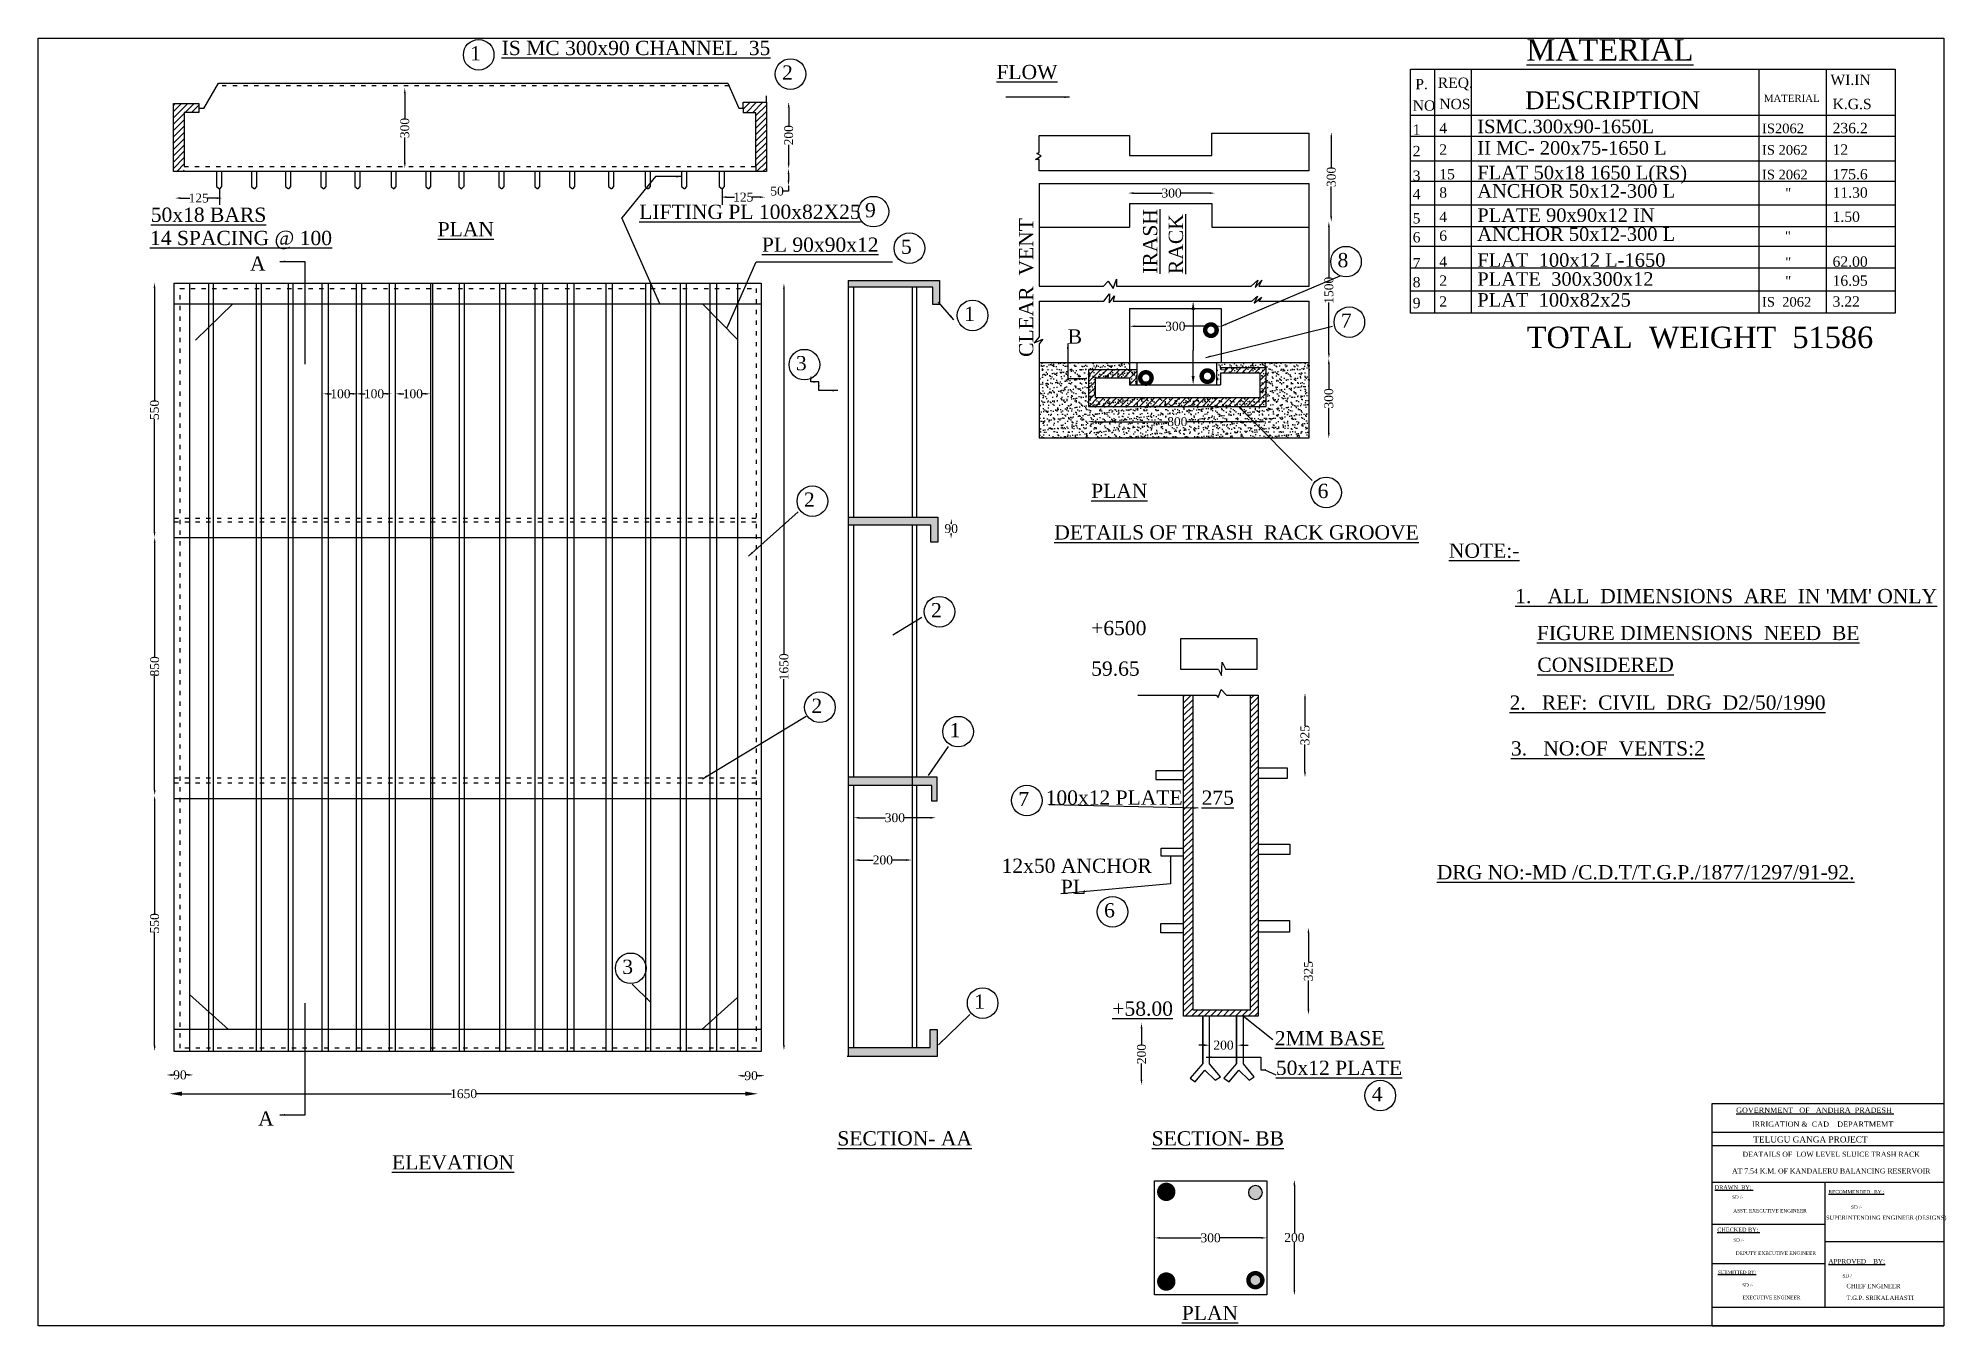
# Model space of a CAD drawing. Header units: millimetres. Extents: x 63 to 5410, y 42 to 3654.
import ezdxf

# ---------------------------------------------------------------- set-up
doc = ezdxf.new("R2010")
doc.units = ezdxf.units.MM
doc.header["$MEASUREMENT"] = 0
doc.header["$PDMODE"] = 66
doc.header["$PDSIZE"] = 170
doc.linetypes.add('ACAD_ISO03W100', pattern=[30, 12, -18])
for name, color, linetype in [('DIM', 5, 'Continuous'), ('DOT LINE', 3, 'ACAD_ISO03W100'), ('DWG. LINE', 1, 'Continuous'), ('HATCH', 2, 'Continuous'), ('RAILING', 4, 'Continuous'), ('TEXT', 7, 'Continuous')]:
    doc.layers.add(name, color=color, linetype=linetype)
doc.layers.add('TITLE', color=7, linetype='Continuous', lineweight=30)
doc.styles.get("Standard").update_dxf_attribs({"font": 'times.ttf', "height": 25})
doc.dimstyles.get("Standard").update_dxf_attribs({"dimtxt": 25, "dimasz": 15, "dimexe": 0.18, "dimexo": 0.0625, "dimgap": 0.09, "dimtad": 0, "dimtih": 1, "dimtoh": 1, "dimdec": 1, "dimzin": 0, "dimdsep": 46, "dimtxsty": 'Standard', "dimcen": 0.09, "dimse1": 1, "dimse2": 1, "dimclrd": 5, "dimclre": 5, "dimclrt": 4, "dimadec": 0, "dimazin": 0, "dimtfac": 1, "dimtdec": 1, "dimtofl": 0, "dimtmove": 0, "dimatfit": 3, "dimfxl": 0, "dimtolj": 1, "dimtzin": 0, "dimarcsym": 0})

msp = doc.modelspace()

# ---------------------------------------------------------------- texts
at = {"layer": 'TEXT'}
for s, height, p in [('%%UMATERIAL', 60, (4236.35, 3590.69)), ('1', 40, (1274.39, 3591.15)), ('2', 40, (2148.92, 3537.18)), ('P.', 29, (3924.57, 3510.36)), ('REQ.', 29, (3987.62, 3514.04)), ('WI.IN', 29, (5088.74, 3522.29)), ('NO', 29, (3917.34, 3450.14)), ('NOS', 29, (3991.83, 3454.44)), ('DESCRIPTION', 50, (4232.4, 3454.44)), ('MATERIAL', 20, (4902.23, 3474.88)), ('K.G.S', 29, (5094.73, 3454.44)), ('ISMC.300x90-1650L', 38, (4098.43, 3387.03)), ('1', 29, (3917.34, 3382.73)), ('4', 29, (3991.83, 3387.03)), ('IS2062', 27, (4896.86, 3387.03)), ('236.2', 29, (5094.73, 3387.03)), ('2', 29, (3917.34, 3322.41)), ('2', 29, (3991.83, 3326.71)), ('II MC- 200x75-1650 L', 38, (4098.43, 3326.71)), ('IS 2062', 27, (4896.86, 3326.71)), ('12', 29, (5094.73, 3326.71)), ('3', 29, (3917.34, 3253.23)), ('15', 29, (3991.83, 3257.53)), ('FLAT 50x18 1650 L(RS)', 38, (4098.43, 3257.53)), ('IS 2062', 27, (4896.86, 3257.53)), ('175.6', 29, (5094.73, 3257.53)), ('4', 29, (3917.34, 3201.78)), ('8', 29, (3991.83, 3206.08)), ('ANCHOR 50x12-300 L', 38, (4098.43, 3206.08)), ('"', 27, (4962.07, 3206.08)), ('11.30', 29, (5094.73, 3206.08)), ('9', 40, (2381.44, 3151.24)), ('5', 29, (3917.34, 3133.94)), ('4', 29, (3991.83, 3138.24)), ('PLATE 90x90x12 IN', 38, (4098.43, 3138.24)), ('1.50', 29, (5094.73, 3138.24)), ('6', 29, (3917.34, 3080.72)), ('6', 29, (3991.83, 3085.03)), ('ANCHOR 50x12-300 L', 38, (4098.43, 3085.03)), ('"', 27, (4961.15, 3085.03)), ('5', 40, (2482.22, 3048.68)), ('8', 40, (3706.6, 3010.99)), ('FLAT  100x12 L-1650', 38, (4098.43, 3012.29)), ('A', 40, (656.82, 3001.67)), ('7', 29, (3917.34, 3007.99)), ('4', 29, (3991.83, 3012.29)), ('PLATE  300x300x12', 38, (4098.43, 2959.08)), ('"', 27, (4962.07, 3012.29)), ('62.00', 29, (5094.73, 3012.29)), ('8', 29, (3917.34, 2954.77)), ('2', 29, (3991.83, 2959.08)), ('"', 27, (4962.07, 2959.08)), ('16.95', 29, (5094.73, 2959.08)), ('1', 40, (2659.52, 2860.35)), ('9', 29, (3917.34, 2896.23)), ('2', 29, (3991.83, 2900.53)), ('PLAT  100x82x25', 38, (4098.43, 2900.53)), ('IS  2062', 27, (4896.86, 2900.53)), ('3.22', 29, (5094.73, 2900.53)), ('B', 40, (2949.87, 2796.86)), ('7', 40, (3715.94, 2841.31)), ('TOTAL  WEIGHT  51586', 60, (4237.2, 2784.47)), ('3', 40, (2187.76, 2722.12)), ('2', 40, (2210.17, 2339.23)), ('6', 40, (3650.78, 2363.7)), ('%%UNOTE:-', 40, (4018.71, 2196.17)), ("%%U1.   ALL  DIMENSIONS  ARE  IN 'MM' ONLY", 40, (4204.78, 2068.85)), ('2', 40, (2566.51, 2029.13)), ('+6500', 40, (3015.74, 1979.12)), ('%%UFIGURE DIMENSIONS  NEED  BE', 40, (4265.68, 1965.19)), ('59.65', 40, (3015.74, 1865.37)), ('%%UCONSIDERED', 40, (4266.8, 1876.18)), ('2', 40, (2231.27, 1761.08)), ('%%U2.   REF:  CIVIL  DRG  D2/50/1990', 40, (4188.99, 1770.02)), ('1', 40, (2618.66, 1692.78)), ('%%U3.   NO:OF  VENTS:2', 40, (4192.81, 1641.58)), ('7', 40, (2811.58, 1499.55)), ('100x12 PLATE', 40, (2887.96, 1503.66)), ('%%U275', 40, (3325.43, 1503.27)), ('12x50 ANCHOR', 40, (2764.44, 1312.34)), ('PL', 40, (2930.58, 1253.2)), ('%%UDRG NO:-MD /C.D.T/T.G.P./1877/1297/91-92.', 40, (3984.94, 1294.26)), ('6', 40, (3051.91, 1187.53)), ('3', 40, (1700.78, 1028.96)), ('1', 40, (2687.66, 931.47)), ('%%U+58.00', 40, (3075.02, 911.67)), ('%%U2MM BASE', 40, (3530.73, 828.49)), ('%%U50x12 PLATE', 40, (3533.65, 745.65)), ('4', 40, (3802.55, 672.05)), ('A', 40, (679.82, 603.6))]:
    msp.add_text(s, height=height, dxfattribs=at).set_placement(p)
msp.add_text('CLEAR  VENT', height=40, rotation=90, dxfattribs=at).set_placement((2853.27, 2759.53))
at = {"layer": 'TITLE'}
for s, p in [('%%UIS MC 300x90 CHANNEL  35', (1362.44, 3606.12)), ('%%UFLOW', (2749.94, 3538.7)), ('%%U50x18 BARS', (378.6, 3138.37)), ('%%ULIFTING PL 100x82X25', (1748.3, 3146.57)), ('%%U14 SPACING @ 100', (376.36, 3073.13)), ('%%UPLAN', (1183.19, 3097.62)), ('%%UPL 90x90x12', (2092.2, 3054.38)), ('%%UPLAN', (3015.74, 2363.65)), ('%%UDETAILS OF TRASH  RACK GROOVE', (2912.22, 2247.41)), ('%%USECTION- AA', (2303.88, 547.74)), ('%%USECTION- BB', (3185.36, 547.74)), ('%%UELEVATION', (1055.01, 480.48)), ('%%UPLAN', (3269.79, 57.93))]:
    msp.add_text(s, height=40, dxfattribs=at).set_placement(p)
for s, p in [('%%UIRASH', (3201.1, 2992.91)), ('%%URACK', (3273.15, 2991.97))]:
    msp.add_text(s, height=40, rotation=90, dxfattribs=at).set_placement(p)
at = {"layer": 'TITLE', "lineweight": 30}
for s, height, p in [('%%UGOVERNMENT   OF   ANDHRA  PRADESH ', 14.9592, (4824.36, 639.32)), ('IRRIGATION &  CAD    DEPARTMEMT ', 14.9592, (4868.51, 600.09)), ('TELUGU GANGA PROJECT', 17.2083, (4872.4, 556.05)), ('AT 7.54 K.M. OF KANDALERU BALANCING RESERVOIR', 14.2026, (4812.87, 469.1)), ('DEATAILS OF  LOW LEVEL SLUICE TRASH RACK', 14.2026, (4842.38, 516.03)), ('%%UDRAWN  BY; ', 11.3629, (4764.23, 424.63)), ('SD /-', 9.519, (4812.82, 398.16)), ('%%URECOMMENDED   BY :', 9.7514, (5083.46, 413.16)), ('SD /- ', 9.519, (5146.74, 370.11)), ('ASST. EXECUTIVE ENGINEER', 9.765, (4816.33, 359.79)), ('SUPERINTENDING ENGINEER (DESIGNS)', 11.6349, (5076.54, 339.37)), ('%%UCHECKED BY: ', 11.3629, (4771.39, 305.91)), ('SD /-', 9.519, (4816.1, 277.96)), ('DEPUTY EXECUTIVE ENGINEER', 9.765, (4823.49, 241.07)), ('%%UAPPROVED    BY;', 13.111, (5082.94, 216.31)), ('%%USUBMITTED BY;', 9.1778, (4773.26, 187.33)), ('SD /-', 9.519, (4841.24, 151.54)), ('SD /', 9.519, (5122.47, 177.32)), ('EXECUTIVE ENGINEER', 9.765, (4842.01, 116.54)), ('T.G.P. SRIKALAHASTI', 12.1737, (5133.72, 114.33)), ('CHIEF ENGINEER', 12.1737, (5133.72, 147.49))]:
    msp.add_text(s, height=height, dxfattribs=at).set_placement(p)

# ---------------------------------------------------------------- blocks, each defined once
blk = doc.blocks.new('*D2')
at = {"layer": 'Defpoints', "color": 0}
for p in [(430.9, 714.7), (2080.9, 714.7), (2080.9, 692.9)]:
    blk.add_point(p, dxfattribs=at)
at = {"layer": 'DIM', "color": 5, "lineweight": -2}
for p, q in [((465.9, 692.9), (1221.8, 692.9)), ((2045.9, 692.9), (1290.1, 692.9))]:
    blk.add_line(p, q, dxfattribs=at)
at = {"layer": 'DIM', "color": 5}
for points in [[(465.9, 698.8), (465.9, 687.1), (430.9, 692.9)], [(2045.9, 698.8), (2045.9, 687.1), (2080.9, 692.9)]]:
    blk.add_solid(points, dxfattribs=at)
at = {"layer": 'DIM', "color": 4, "insert": (1255.9, 692.9), "char_height": 25, "attachment_point": 5}
blk.add_mtext('\\A1;1650', dxfattribs=at)
blk = doc.blocks.new('*D3')
at = {"layer": 'Defpoints', "color": 0}
for p in [(1064.1, 2656), (1162.6, 2656), (1162.6, 2656)]:
    blk.add_point(p, dxfattribs=at)
at = {"layer": 'DIM', "color": 5, "lineweight": -2}
for p, q in [((1079.1, 2656), (1088.4, 2656)), ((1147.6, 2656), (1138.3, 2656))]:
    blk.add_line(p, q, dxfattribs=at)
at = {"layer": 'DIM', "color": 5}
for points in [[(1079.1, 2658.5), (1079.1, 2653.5), (1064.1, 2656)], [(1147.6, 2658.5), (1147.6, 2653.5), (1162.6, 2656)]]:
    blk.add_solid(points, dxfattribs=at)
at = {"layer": 'DIM', "color": 4, "insert": (1113.4, 2656), "char_height": 25, "attachment_point": 5}
blk.add_mtext('\\A1;100', dxfattribs=at)
blk = doc.blocks.new('*D4')
at = {"layer": 'Defpoints', "color": 0}
for p in [(955.4, 2656), (1053.8, 2656), (1053.8, 2656)]:
    blk.add_point(p, dxfattribs=at)
at = {"layer": 'DIM', "color": 5, "lineweight": -2}
for p, q in [((970.4, 2656), (979.6, 2656)), ((1038.8, 2656), (1029.5, 2656))]:
    blk.add_line(p, q, dxfattribs=at)
at = {"layer": 'DIM', "color": 5}
for points in [[(970.4, 2658.5), (970.4, 2653.5), (955.4, 2656)], [(1038.8, 2658.5), (1038.8, 2653.5), (1053.8, 2656)]]:
    blk.add_solid(points, dxfattribs=at)
at = {"layer": 'DIM', "color": 4, "insert": (1004.6, 2656), "char_height": 25, "attachment_point": 5}
blk.add_mtext('\\A1;100', dxfattribs=at)
blk = doc.blocks.new('*D5')
at = {"layer": 'Defpoints', "color": 0}
for p in [(861.3, 2656), (959.8, 2656), (959.8, 2656)]:
    blk.add_point(p, dxfattribs=at)
at = {"layer": 'DIM', "color": 5, "lineweight": -2}
for p, q in [((876.3, 2656), (885.6, 2656)), ((944.8, 2656), (935.5, 2656))]:
    blk.add_line(p, q, dxfattribs=at)
at = {"layer": 'DIM', "color": 5}
for points in [[(876.3, 2658.5), (876.3, 2653.5), (861.3, 2656)], [(944.8, 2658.5), (944.8, 2653.5), (959.8, 2656)]]:
    blk.add_solid(points, dxfattribs=at)
at = {"layer": 'DIM', "color": 4, "insert": (910.5, 2656), "char_height": 25, "attachment_point": 5}
blk.add_mtext('\\A1;100', dxfattribs=at)
blk = doc.blocks.new('*D6')
at = {"layer": 'Defpoints', "color": 0}
for p in [(378, 2967.9), (378, 2253.6), (389, 2253.6)]:
    blk.add_point(p, dxfattribs=at)
at = {"layer": 'DIM', "color": 5, "lineweight": -2}
for p, q in [((389, 2952.9), (389, 2637)), ((389, 2268.6), (389, 2584.5))]:
    blk.add_line(p, q, dxfattribs=at)
at = {"layer": 'DIM', "color": 5}
for points in [[(386.5, 2952.9), (391.5, 2952.9), (389, 2967.9)], [(386.5, 2268.6), (391.5, 2268.6), (389, 2253.6)]]:
    blk.add_solid(points, dxfattribs=at)
at = {"layer": 'DIM', "color": 4, "insert": (389, 2610.8), "char_height": 25, "attachment_point": 5, "rotation": 90}
blk.add_mtext('\\A1;550', dxfattribs=at)
blk = doc.blocks.new('*D7')
at = {"layer": 'Defpoints', "color": 0}
for p in [(389, 2253.6), (389, 1529.5), (389.5, 1529.5)]:
    blk.add_point(p, dxfattribs=at)
at = {"layer": 'DIM', "color": 5, "lineweight": -2}
for p, q in [((389.5, 2238.6), (389.5, 1917.6)), ((389.5, 1544.5), (389.5, 1865.6))]:
    blk.add_line(p, q, dxfattribs=at)
at = {"layer": 'DIM', "color": 5}
for points in [[(387, 2238.6), (392, 2238.6), (389.5, 2253.6)], [(387, 1544.5), (392, 1544.5), (389.5, 1529.5)]]:
    blk.add_solid(points, dxfattribs=at)
at = {"layer": 'DIM', "color": 4, "insert": (389.5, 1891.6), "char_height": 25, "attachment_point": 5, "rotation": 90}
blk.add_mtext('\\A1;850', dxfattribs=at)
blk = doc.blocks.new('*D8')
at = {"layer": 'Defpoints', "color": 0}
for p in [(389, 1529.5), (389, 812.4), (389.4, 812.4)]:
    blk.add_point(p, dxfattribs=at)
at = {"layer": 'DIM', "color": 5, "lineweight": -2}
for p, q in [((389.4, 1514.5), (389.4, 1197.2)), ((389.4, 827.4), (389.4, 1144.7))]:
    blk.add_line(p, q, dxfattribs=at)
at = {"layer": 'DIM', "color": 5}
for points in [[(386.9, 1514.5), (391.9, 1514.5), (389.4, 1529.5)], [(386.9, 827.4), (391.9, 827.4), (389.4, 812.4)]]:
    blk.add_solid(points, dxfattribs=at)
at = {"layer": 'DIM', "color": 4, "insert": (389.4, 1171), "char_height": 25, "attachment_point": 5, "rotation": 90}
blk.add_mtext('\\A1;550', dxfattribs=at)
blk = doc.blocks.new('*D9')
at = {"layer": 'Defpoints', "color": 0}
for p in [(422.7, 746), (498.2, 746), (498.2, 745.6)]:
    blk.add_point(p, dxfattribs=at)
at = {"layer": 'DIM', "color": 5, "lineweight": -2}
for p, q in [((437.7, 745.6), (443.3, 745.6)), ((483.2, 745.6), (477.6, 745.6))]:
    blk.add_line(p, q, dxfattribs=at)
at = {"layer": 'DIM', "color": 5}
for points in [[(437.7, 748.1), (437.7, 743.1), (422.7, 745.6)], [(483.2, 748.1), (483.2, 743.1), (498.2, 745.6)]]:
    blk.add_solid(points, dxfattribs=at)
at = {"layer": 'DIM', "color": 4, "insert": (460.4, 745.6), "char_height": 25, "attachment_point": 5}
blk.add_mtext('\\A1;90', dxfattribs=at)
blk = doc.blocks.new('*D10')
at = {"layer": 'Defpoints', "color": 0}
for p in [(2023.4, 741.6), (2100.5, 743.5), (2100.5, 741.6)]:
    blk.add_point(p, dxfattribs=at)
at = {"layer": 'DIM', "color": 5, "lineweight": -2}
for p, q in [((2038.4, 743.5), (2044.8, 743.5)), ((2085.5, 743.5), (2079.1, 743.5))]:
    blk.add_line(p, q, dxfattribs=at)
at = {"layer": 'DIM', "color": 5}
for points in [[(2038.4, 746), (2038.4, 741), (2023.4, 743.5)], [(2085.5, 746), (2085.5, 741), (2100.5, 743.5)]]:
    blk.add_solid(points, dxfattribs=at)
at = {"layer": 'DIM', "color": 4, "insert": (2062, 743.5), "char_height": 25, "attachment_point": 5}
blk.add_mtext('\\A1;90', dxfattribs=at)
blk = doc.blocks.new('*D11')
at = {"layer": 'Defpoints', "color": 0}
for p in [(2350.2, 1465.1), (2580.1, 1467), (2580.1, 1465.1)]:
    blk.add_point(p, dxfattribs=at)
at = {"layer": 'DIM', "color": 5, "lineweight": -2}
for p, q in [((2365.2, 1467), (2438.8, 1467)), ((2565.1, 1467), (2491.5, 1467))]:
    blk.add_line(p, q, dxfattribs=at)
at = {"layer": 'DIM', "color": 5}
for points in [[(2365.2, 1469.5), (2365.2, 1464.5), (2350.2, 1467)], [(2565.1, 1469.5), (2565.1, 1464.5), (2580.1, 1467)]]:
    blk.add_solid(points, dxfattribs=at)
at = {"layer": 'DIM', "color": 4, "insert": (2465.2, 1467), "char_height": 25, "attachment_point": 5}
blk.add_mtext('\\A1;300', dxfattribs=at)
blk = doc.blocks.new('*D12')
at = {"layer": 'Defpoints', "color": 0}
for p in [(2350.2, 1346.5), (2512.8, 1348.4), (2512.8, 1346.5)]:
    blk.add_point(p, dxfattribs=at)
at = {"layer": 'DIM', "color": 5, "lineweight": -2}
for p, q in [((2365.2, 1348.4), (2404.8, 1348.4)), ((2497.8, 1348.4), (2458.2, 1348.4))]:
    blk.add_line(p, q, dxfattribs=at)
at = {"layer": 'DIM', "color": 5}
for points in [[(2365.2, 1350.9), (2365.2, 1345.9), (2350.2, 1348.4)], [(2497.8, 1350.9), (2497.8, 1345.9), (2512.8, 1348.4)]]:
    blk.add_solid(points, dxfattribs=at)
at = {"layer": 'DIM', "color": 4, "insert": (2431.5, 1348.4), "char_height": 25, "attachment_point": 5}
blk.add_mtext('\\A1;200', dxfattribs=at)
blk = doc.blocks.new('*D13')
at = {"layer": 'Defpoints', "color": 0}
for p in [(2154.2, 2965.8), (2158.5, 2965.8), (2158.5, 814.7)]:
    blk.add_point(p, dxfattribs=at)
at = {"layer": 'DIM', "color": 5, "lineweight": -2}
for p, q in [((2154.2, 2950.8), (2154.2, 1924.4)), ((2154.2, 829.7), (2154.2, 1856.1))]:
    blk.add_line(p, q, dxfattribs=at)
at = {"layer": 'DIM', "color": 5}
for points in [[(2151.7, 2950.8), (2156.7, 2950.8), (2154.2, 2965.8)], [(2151.7, 829.7), (2156.7, 829.7), (2154.2, 814.7)]]:
    blk.add_solid(points, dxfattribs=at)
at = {"layer": 'DIM', "color": 4, "insert": (2154.2, 1890.3), "char_height": 25, "attachment_point": 5, "rotation": 90}
blk.add_mtext('\\A1;1650', dxfattribs=at)
blk = doc.blocks.new('*D14')
at = {"layer": 'Defpoints', "color": 0}
for p in [(447.1, 3209.4), (578.6, 3209.4), (578.6, 3205)]:
    blk.add_point(p, dxfattribs=at)
at = {"layer": 'DIM', "color": 5, "lineweight": -2}
for p, q in [((462.1, 3205), (488.5, 3205)), ((563.6, 3205), (537.3, 3205))]:
    blk.add_line(p, q, dxfattribs=at)
at = {"layer": 'DIM', "color": 5}
for points in [[(462.1, 3207.5), (462.1, 3202.5), (447.1, 3205)], [(563.6, 3207.5), (563.6, 3202.5), (578.6, 3205)]]:
    blk.add_solid(points, dxfattribs=at)
at = {"layer": 'DIM', "color": 4, "insert": (512.9, 3205), "char_height": 25, "attachment_point": 5}
blk.add_mtext('\\A1;125', dxfattribs=at)
blk = doc.blocks.new('*D15')
at = {"layer": 'Defpoints', "color": 0}
for p in [(1090.9, 3514.2), (1093.9, 3514.2), (1093.9, 3289.1)]:
    blk.add_point(p, dxfattribs=at)
at = {"layer": 'DIM', "color": 5, "lineweight": -2}
for p, q in [((1090.9, 3499.2), (1090.9, 3428)), ((1090.9, 3304.1), (1090.9, 3375.3))]:
    blk.add_line(p, q, dxfattribs=at)
at = {"layer": 'DIM', "color": 5}
for points in [[(1088.4, 3499.2), (1093.4, 3499.2), (1090.9, 3514.2)], [(1088.4, 3304.1), (1093.4, 3304.1), (1090.9, 3289.1)]]:
    blk.add_solid(points, dxfattribs=at)
at = {"layer": 'DIM', "color": 4, "insert": (1090.9, 3401.6), "char_height": 25, "attachment_point": 5, "rotation": 90}
blk.add_mtext('\\A1;300', dxfattribs=at)
blk = doc.blocks.new('*D16')
at = {"layer": 'Defpoints', "color": 0}
for p in [(2167.4, 3474.8), (2167.4, 3474.8), (2167.4, 3287.7)]:
    blk.add_point(p, dxfattribs=at)
at = {"layer": 'DIM', "color": 5, "lineweight": -2}
for p, q in [((2167.4, 3459.8), (2167.4, 3408)), ((2167.4, 3302.7), (2167.4, 3354.6))]:
    blk.add_line(p, q, dxfattribs=at)
at = {"layer": 'DIM', "color": 5}
for points in [[(2164.9, 3459.8), (2169.9, 3459.8), (2167.4, 3474.8)], [(2164.9, 3302.7), (2169.9, 3302.7), (2167.4, 3287.7)]]:
    blk.add_solid(points, dxfattribs=at)
at = {"layer": 'DIM', "color": 4, "insert": (2167.4, 3381.3), "char_height": 25, "attachment_point": 5, "rotation": 90}
blk.add_mtext('\\A1;200', dxfattribs=at)
blk = doc.blocks.new('*D17')
at = {"layer": 'Defpoints', "color": 0}
for p in [(2168.7, 3287.7), (2166.9, 3239.6), (2168.7, 3239.6)]:
    blk.add_point(p, dxfattribs=at)
at = {"layer": 'DIM', "color": 5, "lineweight": -2}
for p, q in [((2166.9, 3272.7), (2166.9, 3254.6)), ((2166.9, 3224.6), (2151.9, 3224.6)), ((2166.9, 3239.6), (2166.9, 3224.6))]:
    blk.add_line(p, q, dxfattribs=at)
at = {"layer": 'DIM', "color": 5}
for points in [[(2164.4, 3272.7), (2169.4, 3272.7), (2166.9, 3287.7)], [(2164.4, 3254.6), (2169.4, 3254.6), (2166.9, 3239.6)]]:
    blk.add_solid(points, dxfattribs=at)
at = {"layer": 'DIM', "color": 4, "insert": (2134.9, 3224.6), "char_height": 25, "attachment_point": 5}
blk.add_mtext('\\A1;50', dxfattribs=at)
blk = doc.blocks.new('*D18')
at = {"layer": 'Defpoints', "color": 0}
for p in [(1978.6, 3213.2), (2101.7, 3213.2), (1978.6, 3207.7)]:
    blk.add_point(p, dxfattribs=at)
at = {"layer": 'DIM', "color": 5, "lineweight": -2}
for p, q in [((1993.6, 3207.7), (2015.7, 3207.7)), ((2086.7, 3207.7), (2064.5, 3207.7))]:
    blk.add_line(p, q, dxfattribs=at)
at = {"layer": 'DIM', "color": 5}
for points in [[(1993.6, 3210.2), (1993.6, 3205.2), (1978.6, 3207.7)], [(2086.7, 3210.2), (2086.7, 3205.2), (2101.7, 3207.7)]]:
    blk.add_solid(points, dxfattribs=at)
at = {"layer": 'DIM', "color": 4, "insert": (2040.1, 3207.7), "char_height": 25, "attachment_point": 5}
blk.add_mtext('\\A1;125', dxfattribs=at)
blk = doc.blocks.new('*D19')
at = {"layer": 'Defpoints', "color": 0}
for p in [(2623.6, 2305.9), (2622.7, 2249.9), (2622.7, 2249.9)]:
    blk.add_point(p, dxfattribs=at)
at = {"layer": 'DIM', "color": 5, "lineweight": -2}
for p, q in [((2622.9, 2264.9), (2622.9, 2265)), ((2623.4, 2290.9), (2623.4, 2290.7))]:
    blk.add_line(p, q, dxfattribs=at)
at = {"layer": 'DIM', "color": 5}
for points in [[(2620.9, 2290.9), (2625.9, 2290.8), (2623.6, 2305.9)], [(2620.4, 2264.9), (2625.4, 2264.9), (2622.7, 2249.9)]]:
    blk.add_solid(points, dxfattribs=at)
at = {"layer": 'DIM', "color": 4, "insert": (2623.2, 2277.9), "char_height": 25, "attachment_point": 5}
blk.add_mtext('\\A1;90', dxfattribs=at)
blk = doc.blocks.new('*D20')
at = {"layer": 'Defpoints', "color": 0}
for p in [(3586.9, 451.3), (3585.5, 127.4), (3586.9, 127.4)]:
    blk.add_point(p, dxfattribs=at)
at = {"layer": 'DIM', "color": 5, "lineweight": -2}
for p, q in [((3585.5, 436.3), (3585.5, 302.2)), ((3585.5, 142.4), (3585.5, 276.6))]:
    blk.add_line(p, q, dxfattribs=at)
at = {"layer": 'DIM', "color": 5}
for points in [[(3583, 436.3), (3588, 436.3), (3585.5, 451.3)], [(3583, 142.4), (3588, 142.4), (3585.5, 127.4)]]:
    blk.add_solid(points, dxfattribs=at)
at = {"layer": 'DIM', "color": 4, "insert": (3585.5, 289.4), "char_height": 25, "attachment_point": 5}
blk.add_mtext('\\A1;200', dxfattribs=at)
blk = doc.blocks.new('*D21')
at = {"layer": 'Defpoints', "color": 0}
for p in [(3123.3, 2845.5), (3380.2, 2845.5), (3380.2, 2845.5)]:
    blk.add_point(p, dxfattribs=at)
at = {"layer": 'DIM', "color": 5, "lineweight": -2}
for p, q in [((3138.3, 2845.5), (3225.4, 2845.5)), ((3365.2, 2845.5), (3278.1, 2845.5))]:
    blk.add_line(p, q, dxfattribs=at)
at = {"layer": 'DIM', "color": 5}
for points in [[(3138.3, 2848), (3138.3, 2843), (3123.3, 2845.5)], [(3365.2, 2848), (3365.2, 2843), (3380.2, 2845.5)]]:
    blk.add_solid(points, dxfattribs=at)
at = {"layer": 'DIM', "color": 4, "insert": (3251.7, 2845.5), "char_height": 25, "attachment_point": 5}
blk.add_mtext('\\A1;300', dxfattribs=at)
blk = doc.blocks.new('*D22')
at = {"layer": 'Defpoints', "color": 0}
for p in [(3006, 2566.9), (3508.4, 2577.9), (3508.4, 2566.9)]:
    blk.add_point(p, dxfattribs=at)
at = {"layer": 'DIM', "color": 5, "lineweight": -2}
for p, q in [((3021, 2577.9), (3231.2, 2577.9)), ((3493.4, 2577.9), (3283.2, 2577.9))]:
    blk.add_line(p, q, dxfattribs=at)
at = {"layer": 'DIM', "color": 5}
for points in [[(3021, 2580.4), (3021, 2575.4), (3006, 2577.9)], [(3493.4, 2580.4), (3493.4, 2575.4), (3508.4, 2577.9)]]:
    blk.add_solid(points, dxfattribs=at)
at = {"layer": 'DIM', "color": 4, "insert": (3257.2, 2577.9), "char_height": 25, "attachment_point": 5}
blk.add_mtext('\\A1;800', dxfattribs=at)
blk = doc.blocks.new('*D23')
at = {"layer": 'Defpoints', "color": 0}
for p in [(3679.8, 3138.6), (3679.8, 2754.3), (3682.3, 2754.3)]:
    blk.add_point(p, dxfattribs=at)
at = {"layer": 'DIM', "color": 5, "lineweight": -2}
for p, q in [((3682.3, 3123.6), (3682.3, 2980.7)), ((3682.3, 2769.3), (3682.3, 2912.3))]:
    blk.add_line(p, q, dxfattribs=at)
at = {"layer": 'DIM', "color": 5}
for points in [[(3679.8, 3123.6), (3684.8, 3123.6), (3682.3, 3138.6)], [(3679.8, 2769.3), (3684.8, 2769.3), (3682.3, 2754.3)]]:
    blk.add_solid(points, dxfattribs=at)
at = {"layer": 'DIM', "color": 4, "insert": (3682.3, 2946.5), "char_height": 25, "attachment_point": 5, "rotation": 90}
blk.add_mtext('\\A1;1500', dxfattribs=at)
blk = doc.blocks.new('*D24')
at = {"layer": 'Defpoints', "color": 0}
for p in [(3689.4, 2755.1), (3682, 2531.1), (3689.4, 2531.1)]:
    blk.add_point(p, dxfattribs=at)
at = {"layer": 'DIM', "color": 5, "lineweight": -2}
for p, q in [((3682, 2740.1), (3682, 2669.5)), ((3682, 2546.1), (3682, 2616.8))]:
    blk.add_line(p, q, dxfattribs=at)
at = {"layer": 'DIM', "color": 5}
for points in [[(3679.5, 2740.1), (3684.5, 2740.1), (3682, 2755.1)], [(3679.5, 2546.1), (3684.5, 2546.1), (3682, 2531.1)]]:
    blk.add_solid(points, dxfattribs=at)
at = {"layer": 'DIM', "color": 4, "insert": (3682, 2643.1), "char_height": 25, "attachment_point": 5, "rotation": 90}
blk.add_mtext('\\A1;300', dxfattribs=at)
blk = doc.blocks.new('*D25')
at = {"layer": 'Defpoints', "color": 0}
for p in [(3682.6, 3390), (3682.3, 3138.6), (3688.9, 3138.6)]:
    blk.add_point(p, dxfattribs=at)
at = {"layer": 'DIM', "color": 5, "lineweight": -2}
for p, q in [((3689.1, 3375), (3689, 3290.7)), ((3688.9, 3153.6), (3689, 3237.9))]:
    blk.add_line(p, q, dxfattribs=at)
at = {"layer": 'DIM', "color": 5}
for points in [[(3686.6, 3375), (3691.6, 3375), (3689.1, 3390)], [(3686.4, 3153.6), (3691.4, 3153.6), (3688.9, 3138.6)]]:
    blk.add_solid(points, dxfattribs=at)
at = {"layer": 'DIM', "color": 4, "insert": (3689, 3264.3), "char_height": 25, "attachment_point": 5, "rotation": 90}
blk.add_mtext('\\A1;300', dxfattribs=at)
blk = doc.blocks.new('*D26')
at = {"layer": 'Defpoints', "color": 0}
for p in [(3119.4, 3221.2), (3362.7, 3221.2), (3362.7, 3219)]:
    blk.add_point(p, dxfattribs=at)
at = {"layer": 'DIM', "color": 5, "lineweight": -2}
for p, q in [((3134.4, 3219), (3214.7, 3219)), ((3347.7, 3219), (3267.4, 3219))]:
    blk.add_line(p, q, dxfattribs=at)
at = {"layer": 'DIM', "color": 5}
for points in [[(3134.4, 3221.5), (3134.4, 3216.5), (3119.4, 3219)], [(3347.7, 3221.5), (3347.7, 3216.5), (3362.7, 3219)]]:
    blk.add_solid(points, dxfattribs=at)
at = {"layer": 'DIM', "color": 4, "insert": (3241.1, 3219), "char_height": 25, "attachment_point": 5}
blk.add_mtext('\\A1;300', dxfattribs=at)
blk = doc.blocks.new('*D27')
at = {"layer": 'Defpoints', "color": 0}
for p in [(3153.6, 891.3), (3153.6, 717.4), (3156.8, 717.4)]:
    blk.add_point(p, dxfattribs=at)
at = {"layer": 'DIM', "color": 5, "lineweight": -2}
for p, q in [((3156.8, 876.3), (3156.8, 831)), ((3156.8, 732.4), (3156.8, 777.6))]:
    blk.add_line(p, q, dxfattribs=at)
at = {"layer": 'DIM', "color": 5}
for points in [[(3154.3, 876.3), (3159.3, 876.3), (3156.8, 891.3)], [(3154.3, 732.4), (3159.3, 732.4), (3156.8, 717.4)]]:
    blk.add_solid(points, dxfattribs=at)
at = {"layer": 'DIM', "color": 4, "insert": (3156.8, 804.3), "char_height": 25, "attachment_point": 5, "rotation": 90}
blk.add_mtext('\\A1;200', dxfattribs=at)
blk = doc.blocks.new('*D28')
at = {"layer": 'Defpoints', "color": 0}
for p in [(3347.5, 826.5), (3426.1, 829.1), (3426.1, 826.5)]:
    blk.add_point(p, dxfattribs=at)
at = {"layer": 'DIM', "color": 5, "lineweight": -2}
for p, q in [((3332.5, 829.1), (3317.5, 829.1)), ((3441.1, 829.1), (3456.1, 829.1))]:
    blk.add_line(p, q, dxfattribs=at)
at = {"layer": 'DIM', "color": 5}
for points in [[(3332.5, 831.6), (3332.5, 826.6), (3347.5, 829.1)], [(3441.1, 831.6), (3441.1, 826.6), (3426.1, 829.1)]]:
    blk.add_solid(points, dxfattribs=at)
at = {"layer": 'DIM', "color": 4, "insert": (3386.8, 829.1), "char_height": 25, "attachment_point": 5}
blk.add_mtext('\\A1;200', dxfattribs=at)
blk = doc.blocks.new('*D29')
at = {"layer": 'Defpoints', "color": 0}
for p in [(3622.4, 1158.6), (3622.4, 914.7), (3624.9, 914.7)]:
    blk.add_point(p, dxfattribs=at)
at = {"layer": 'DIM', "color": 5, "lineweight": -2}
for p, q in [((3624.9, 1143.6), (3624.9, 1062.5)), ((3624.9, 929.7), (3624.9, 1010.8))]:
    blk.add_line(p, q, dxfattribs=at)
at = {"layer": 'DIM', "color": 5}
for points in [[(3622.4, 1143.6), (3627.4, 1143.6), (3624.9, 1158.6)], [(3622.4, 929.7), (3627.4, 929.7), (3624.9, 914.7)]]:
    blk.add_solid(points, dxfattribs=at)
at = {"layer": 'DIM', "color": 4, "insert": (3624.9, 1036.6), "char_height": 25, "attachment_point": 5, "rotation": 90}
blk.add_mtext('\\A1;325', dxfattribs=at)
blk = doc.blocks.new('*D31')
at = {"layer": 'Defpoints', "color": 0}
for p in [(3615.3, 1817.1), (3623.6, 1817.1), (3623.6, 1580.4)]:
    blk.add_point(p, dxfattribs=at)
at = {"layer": 'DIM', "color": 5, "lineweight": -2}
for p, q in [((3615.3, 1802.1), (3615.3, 1724.5)), ((3615.3, 1595.4), (3615.3, 1672.9))]:
    blk.add_line(p, q, dxfattribs=at)
at = {"layer": 'DIM', "color": 5}
for points in [[(3612.8, 1802.1), (3617.8, 1802.1), (3615.3, 1817.1)], [(3612.8, 1595.4), (3617.8, 1595.4), (3615.3, 1580.4)]]:
    blk.add_solid(points, dxfattribs=at)
at = {"layer": 'DIM', "color": 4, "insert": (3615.3, 1698.7), "char_height": 25, "attachment_point": 5, "rotation": 90}
blk.add_mtext('\\A1;325', dxfattribs=at)
blk = doc.blocks.new('*D32')
at = {"layer": 'Defpoints', "color": 0}
for p in [(3193.4, 288.6), (3507.8, 288.6), (3507.8, 288.6)]:
    blk.add_point(p, dxfattribs=at)
at = {"layer": 'DIM', "color": 5, "lineweight": -2}
for p, q in [((3208.4, 288.6), (3324.3, 288.6)), ((3492.8, 288.6), (3377, 288.6))]:
    blk.add_line(p, q, dxfattribs=at)
at = {"layer": 'DIM', "color": 5}
for points in [[(3208.4, 291.1), (3208.4, 286.1), (3193.4, 288.6)], [(3492.8, 291.1), (3492.8, 286.1), (3507.8, 288.6)]]:
    blk.add_solid(points, dxfattribs=at)
at = {"layer": 'DIM', "color": 4, "insert": (3350.6, 288.6), "char_height": 25, "attachment_point": 5}
blk.add_mtext('\\A1;300', dxfattribs=at)

# ---------------------------------------------------------------- dimensions: what is measured, and where the dimension line sits
at = {"layer": 'DIM'}
for p1, p2, distance, text, picture, middle in [((1093.88, 3289.11), (1093.88, 3514.17), 2.95, '300', '*D15', (1090.93, 3401.64)), ((2167.45, 3287.73), (2167.45, 3474.83), 0.02, '200', '*D16', (2167.42, 3381.28)), ((3682.55, 3389.99), (3682.35, 3138.6), 6.57, '300', '*D25', (3689.02, 3264.29)), ((3679.85, 3138.6), (3679.85, 2754.34), 2.5, '1500', '*D23', (3682.35, 2946.47)), ((377.96, 2967.91), (377.96, 2253.62), 11.07, '550', '*D6', (389.03, 2610.77)), ((2158.51, 814.69), (2158.51, 2965.84), 4.34, '1650', '*D13', (2154.17, 1890.27)), ((3689.38, 2755.12), (3689.38, 2531.14), -7.42, '300', '*D24', (3681.96, 2643.13)), ((389.03, 2253.62), (389.03, 1529.51), 0.5, '850', '*D7', (389.53, 1891.56)), ((3623.64, 1580.35), (3623.64, 1817.11), 8.34, '325', '*D31', (3615.29, 1698.73)), ((389.03, 1529.51), (389.03, 812.4), 0.35, '550', '*D8', (389.38, 1170.95)), ((3622.39, 1158.58), (3622.39, 914.7), 2.48, '325', '*D29', (3624.87, 1036.64)), ((3153.65, 891.28), (3153.65, 717.36), 3.11, '200', '*D27', (3156.76, 804.32))]:
    dim = msp.add_aligned_dim(p1=p1, p2=p2, distance=distance, text=text, dimstyle='Standard', dxfattribs=at)
    dim.commit()
    dim.dimension.update_dxf_attribs({"geometry": picture, "text_midpoint": middle, "text_rotation": 90})
for p1, p2, distance, text, picture, middle in [((2168.74, 3287.73), (2168.74, 3239.63), -1.85, '50', '*D17', (2134.88, 3224.63)), ((447.14, 3209.38), (578.6, 3209.38), -4.38, '125', '*D14', (512.87, 3205.01)), ((2101.73, 3213.19), (1978.55, 3213.19), 5.47, '125', '*D18', (2040.14, 3207.72)), ((3119.43, 3221.19), (3362.69, 3221.19), -2.19, '300', '*D26', (3241.06, 3219)), ((861.33, 2655.98), (959.76, 2655.98), 0, '100', '*D5', (910.55, 2655.98)), ((955.36, 2655.98), (1053.79, 2655.98), 0, '100', '*D4', (1004.57, 2655.98)), ((1064.15, 2655.98), (1162.58, 2655.98), 0, '100', '*D3', (1113.36, 2655.98)), ((3006.04, 2566.85), (3508.44, 2566.85), 11.08, '800', '*D22', (3257.24, 2577.94)), ((2623.61, 2305.85), (2622.7, 2249.9), 0, '90', '*D19', (2623.16, 2277.88)), ((2350.18, 1465.1), (2580.14, 1465.1), 1.87, '300', '*D11', (2465.16, 1466.97)), ((2350.18, 1346.49), (2512.83, 1346.49), 1.87, '200', '*D12', (2431.51, 1348.36)), ((3347.52, 826.52), (3426.12, 826.52), 2.59, '200', '*D28', (3386.82, 829.11)), ((422.7, 746), (498.17, 746), -0.41, '90', '*D9', (460.43, 745.59)), ((2023.44, 741.59), (2100.47, 741.59), 1.88, '90', '*D10', (2061.96, 743.47)), ((3586.88, 451.3), (3586.88, 127.42), -1.41, '200', '*D20', (3585.47, 289.36)), ((3193.44, 288.61), (3507.84, 288.61), 0, '300', '*D32', (3350.64, 288.61))]:
    dim = msp.add_aligned_dim(p1=p1, p2=p2, distance=distance, text=text, dimstyle='Standard', dxfattribs=at)
    dim.commit()
    dim.dimension.update_dxf_attribs({"geometry": picture, "text_midpoint": middle})
for p1, p2, distance, text, override, picture, middle in [((3123.33, 2845.53), (3380.16, 2845.53), 0, '300', {"dimasz": 15}, '*D21', (3251.75, 2845.53)), ((430.95, 714.66), (2080.95, 714.66), -21.73, '1650', {"dimasz": 35}, '*D2', (1255.95, 692.93))]:
    dim = msp.add_aligned_dim(p1=p1, p2=p2, distance=distance, text=text, dimstyle='Standard', override=override, dxfattribs=at)
    dim.commit()
    dim.dimension.update_dxf_attribs({"geometry": picture, "text_midpoint": middle})

# ---------------------------------------------------------------- hatches: boundary and pattern name
at = {"layer": 'HATCH'}
h = msp.add_hatch(dxfattribs=at)
h.set_pattern_fill('ANSI31', color=256, scale=100, style=0)
h.paths.add_polyline_path([(472.39, 3444.91), (513.38, 3444.91), (513.38, 3469.96), (442.28, 3469.96), (442.28, 3279.67), (472.39, 3279.67), (472.39, 3293.88)])
h = msp.add_hatch(dxfattribs=at)
h.set_pattern_fill('ANSI31', color=256, scale=100, style=0)
h.paths.add_polyline_path([(2104.83, 3474.03), (2039.97, 3474.03), (2039.97, 3457.43), (2039.97, 3444.51), (2075.55, 3444.51), (2075.55, 3293.88), (2075.55, 3279.67), (2104.83, 3279.67)])
for points in [[(2590.5, 2973.5), (2334.02, 2973.5), (2334.02, 2955.55), (2571.96, 2955.55), (2571.96, 2906.43), (2590.5, 2906.43)], [(2585.28, 2310.38), (2334.02, 2310.38), (2334.02, 2287.69), (2367.81, 2287.69), (2566.03, 2287.69), (2566.03, 2239.53), (2585.28, 2239.53)], [(2583.18, 1581.66), (2513.25, 1581.66), (2513.25, 1557.22), (2569.04, 1557.22), (2569.04, 1513.77), (2583.18, 1513.77)], [(2583.39, 873.53), (2564.44, 873.53), (2564.44, 822.96), (2334.02, 822.96), (2334.02, 797.19), (2583.39, 797.19)], [(3206.72, 417.72, 1), (3245.87, 417.72, 1)], [(3206.72, 166.14, 1), (3245.87, 166.14, 1)]]:
    msp.add_hatch(color=256, dxfattribs=at).paths.add_polyline_path(points)
h = msp.add_hatch(dxfattribs=at)
h.set_pattern_fill('AR-SAND', color=256, scale=10, style=0)
h.paths.add_polyline_path([(3627.16, 2743.51), (3366.77, 2743.51), (3366.77, 2681.11), (3378.45, 2681.11), (3378.45, 2714.71), (3488.66, 2714.71), (3488.66, 2644.87), (3027.74, 2644.87), (3027.74, 2700.42), (3123.33, 2700.42), (3123.33, 2681.11), (3143.56, 2681.11), (3143.56, 2723.56), (3123.33, 2723.56), (3123.33, 2743.51), (2869.94, 2743.51), (2869.94, 2532.28), (3627.16, 2532.28)])
h.paths.add_polyline_path([(3225.08, 2596.9), (3289.4, 2596.9), (3289.4, 2558.97), (3225.08, 2558.97)], flags=24)
h = msp.add_hatch(dxfattribs=at)
h.set_pattern_fill('ANSI31', color=256, scale=100, style=0)
h.paths.add_polyline_path([(3506.52, 2728.47), (3378.45, 2728.47), (3378.45, 2714.71), (3488.66, 2714.71), (3488.66, 2644.87), (3123.33, 2644.87), (3123.33, 2620.91), (3506.52, 2620.91)])
h = msp.add_hatch(dxfattribs=at)
h.set_pattern_fill('ANSI31', color=256, scale=100, style=0)
h.paths.add_polyline_path([(3123.33, 2723.56), (3008.2, 2723.56), (3008.2, 2620.91), (3123.33, 2620.91), (3123.33, 2644.87), (3027.74, 2644.87), (3027.74, 2700.42), (3123.33, 2700.42)])
h = msp.add_hatch(dxfattribs=at)
h.set_pattern_fill('ANSI31', color=256, scale=100, style=0)
h.paths.add_polyline_path([(3143.56, 2723.56), (3123.33, 2723.56), (3123.33, 2681.11), (3143.56, 2681.11)])
h = msp.add_hatch(dxfattribs=at)
h.set_pattern_fill('ANSI31', color=256, scale=100, style=0)
h.paths.add_polyline_path([(3301.39, 1810.76), (3274.71, 1810.76), (3274.71, 910.54), (3484.29, 910.54), (3484.29, 1810.76), (3461.78, 1810.76), (3461.78, 927.15), (3301.39, 927.15)])
h = msp.add_hatch(color=256, dxfattribs=at)
h.paths.add_polyline_path([(2513.25, 1581.66), (2334.02, 1581.66), (2334.02, 1557.22), (2513.25, 1557.22)])
h.paths.add_polyline_path([(2583.18, 1581.66), (2525.7, 1581.66), (2525.7, 1557.22), (2569.04, 1557.22), (2569.04, 1513.77), (2583.18, 1513.77)])
h = msp.add_hatch(color=256, dxfattribs=at)
h.paths.add_polyline_path([(3495.78, 170.03, 1), (3456.63, 170.03, 1)])
h.paths.add_polyline_path([(3495.78, 415.72, 1), (3456.63, 415.72, 1)])

# ---------------------------------------------------------------- linework, layer by layer
at = {"layer": 'DIM', "color": 5}
for p in [(3301.64, 2891.25), (3301.64, 2706.11)]:
    msp.add_line(p, (3301.64, 2778.19), dxfattribs=at)
for points in [[(3297.48, 2891.25), (3305.81, 2891.25), (3301.64, 2916.25)], [(3297.48, 2706.11), (3305.81, 2706.11), (3301.64, 2681.11)]]:
    msp.add_solid(points, dxfattribs=at)
at = {"layer": 'DOT LINE'}
for p, q in [((2000.4, 3519.6), (563.71, 3519.6)), ((472.39, 3293.88), (2072.16, 3293.88)), ((444.34, 2307.36), (2089.91, 2307.36)), ((444.34, 2296.54), (2089.91, 2296.54)), ((444.34, 1578.72), (2089.91, 1578.72)), ((444.34, 1564.83), (2089.91, 1564.83))]:
    msp.add_line(p, q, dxfattribs=at)
msp.add_lwpolyline([(460.78, 2951.33), (2076.52, 2951.33), (2076.52, 820.84), (460.78, 820.84)], close=True, dxfattribs=at)
at = {"layer": 'DWG. LINE'}
for p, q in [((527.12, 3456.65), (568.12, 3527.18)), ((568.12, 3527.18), (1997.02, 3527.18)), ((1997.02, 3527.18), (2028.11, 3457.43)), ((2105.04, 3474.03), (2105.04, 3492.28)), ((442.28, 3279.67), (442.28, 3469.96)), ((442.28, 3469.96), (513.38, 3469.96)), ((513.38, 3444.91), (472.39, 3444.91)), ((472.39, 3444.91), (472.39, 3293.88)), ((513.38, 3469.96), (513.38, 3444.91)), ((527.12, 3456.65), (513.38, 3456.65)), ((2028.11, 3457.43), (2039.97, 3457.43)), ((2039.97, 3457.43), (2039.97, 3474.03)), ((2039.97, 3474.03), (2105.04, 3474.03)), ((2039.97, 3457.43), (2039.97, 3444.51)), ((2075.55, 3444.51), (2039.97, 3444.51)), ((2075.55, 3293.88), (2075.55, 3444.51)), ((2104.83, 3474.03), (2104.83, 3279.67)), ((2869.6, 3380.65), (3123.33, 3380.65)), ((2869.6, 3332.9), (2869.6, 3380.65)), ((3123.33, 3380.65), (3123.33, 3324.82)), ((3354.25, 3324.82), (3354.25, 3386.82)), ((3354.25, 3386.82), (3627.16, 3386.82)), ((3627.16, 3281.07), (3627.16, 3386.82)), ((2859.17, 3313.06), (2875.66, 3323.15)), ((2862.87, 3329.87), (2869.6, 3332.9)), ((2875.66, 3323.15), (2862.87, 3329.87)), ((3123.33, 3324.82), (3354.25, 3324.82)), ((2104.83, 3279.67), (442.28, 3279.67)), ((563.34, 3279.67), (563.34, 3237.75)), ((576.93, 3279.67), (576.93, 3237.75)), ((661.24, 3279.67), (661.24, 3237.75)), ((674.83, 3279.67), (674.83, 3237.75)), ((756.51, 3279.67), (756.51, 3237.75)), ((770.1, 3279.67), (770.1, 3237.75)), ((855.66, 3279.67), (855.66, 3237.75)), ((869.25, 3279.67), (869.25, 3237.75)), ((951.22, 3279.67), (951.22, 3237.75)), ((964.81, 3279.67), (964.81, 3237.75)), ((1052.27, 3279.67), (1052.27, 3237.75)), ((1065.86, 3279.67), (1065.86, 3237.75)), ((1149.74, 3279.67), (1149.74, 3237.75)), ((1163.33, 3279.67), (1163.33, 3237.75)), ((1242.43, 3279.67), (1242.43, 3237.75)), ((1256.02, 3279.67), (1256.02, 3237.75)), ((1354.76, 3279.67), (1354.76, 3237.75)), ((1368.35, 3279.67), (1368.35, 3237.75)), ((1455.44, 3279.67), (1455.44, 3237.75)), ((1469.03, 3279.67), (1469.03, 3237.75)), ((1553.25, 3279.67), (1553.25, 3237.75)), ((1566.84, 3279.67), (1566.84, 3237.75)), ((1662.28, 3279.67), (1662.28, 3237.75)), ((1675.87, 3279.67), (1675.87, 3237.75)), ((1764.99, 3279.67), (1764.99, 3237.75)), ((1778.58, 3279.67), (1778.58, 3237.75)), ((1866.94, 3279.67), (1866.94, 3237.75)), ((1880.53, 3279.67), (1880.53, 3237.75)), ((1972.94, 3279.67), (1972.94, 3237.75)), ((1986.52, 3279.67), (1986.52, 3237.75)), ((2869.94, 3313.06), (2859.17, 3313.06)), ((2869.94, 3281.07), (2869.94, 3313.06)), ((3627.16, 3281.07), (2869.94, 3281.07)), ((563.34, 3237.75), (571.3, 3231.27)), ((576.93, 3237.75), (571.3, 3231.27)), ((571.35, 3231.33), (571.35, 3186.05)), ((661.24, 3237.75), (669.19, 3231.27)), ((674.83, 3237.75), (669.19, 3231.27)), ((756.51, 3237.75), (764.46, 3231.27)), ((770.1, 3237.75), (764.46, 3231.27)), ((855.66, 3237.75), (863.62, 3231.27)), ((869.25, 3237.75), (863.62, 3231.27)), ((951.22, 3237.75), (959.17, 3231.27)), ((964.81, 3237.75), (959.17, 3231.27)), ((1052.27, 3237.75), (1060.23, 3231.27)), ((1065.86, 3237.75), (1060.23, 3231.27)), ((1149.74, 3237.75), (1157.69, 3231.27)), ((1163.33, 3237.75), (1157.69, 3231.27)), ((1242.43, 3237.75), (1250.39, 3231.27)), ((1256.02, 3237.75), (1250.39, 3231.27)), ((1354.76, 3237.75), (1362.72, 3231.27)), ((1368.35, 3237.75), (1362.72, 3231.27)), ((1455.44, 3237.75), (1463.39, 3231.27)), ((1469.03, 3237.75), (1463.39, 3231.27)), ((1553.25, 3237.75), (1561.21, 3231.27)), ((1566.84, 3237.75), (1561.21, 3231.27)), ((1662.28, 3237.75), (1670.24, 3231.27)), ((1675.87, 3237.75), (1670.24, 3231.27)), ((1764.99, 3237.75), (1772.94, 3231.27)), ((1778.58, 3237.75), (1772.94, 3231.27)), ((1866.94, 3237.75), (1874.9, 3231.27)), ((1880.53, 3237.75), (1874.9, 3231.27)), ((1972.94, 3237.75), (1980.89, 3231.27)), ((1986.52, 3237.75), (1980.89, 3231.27)), ((1980.94, 3231.33), (1980.94, 3186.05)), ((2869.94, 3245.65), (2869.94, 2958.37)), ((2869.94, 3245.65), (3627.16, 3245.65)), ((3627.16, 2958.37), (3627.16, 3245.65)), ((3123.33, 3190.17), (3123.33, 3123.3)), ((3123.33, 3190.17), (3354.25, 3190.17)), ((3354.25, 3190.17), (3354.25, 3123.3)), ((2869.94, 3123.3), (3123.33, 3123.3)), ((3354.25, 3123.3), (3627.16, 3123.3)), ((487.52, 2966.43), (487.52, 811.11)), ((540.18, 2966.43), (540.18, 811.11)), ((553.91, 2966.43), (553.91, 811.11)), ((673.7, 2966.43), (673.7, 811.11)), ((688.2, 2966.43), (688.2, 811.11)), ((764.05, 2966.43), (764.05, 811.11)), ((777.02, 2966.43), (777.02, 811.11)), ((858.66, 2966.43), (858.66, 811.11)), ((876.21, 2966.43), (876.21, 811.11)), ((954.8, 2966.43), (954.8, 811.11)), ((969.3, 2966.43), (969.3, 811.11)), ((1047.36, 2966.43), (1047.36, 811.11)), ((1064.15, 2966.43), (1064.15, 811.11)), ((1162.58, 2966.43), (1162.58, 811.11)), ((1168.68, 2966.43), (1168.68, 811.11)), ((1243.46, 2966.43), (1243.46, 811.11)), ((1257.19, 2966.43), (1257.19, 811.11)), ((1356.88, 2966.43), (1356.88, 811.11)), ((1372.9, 2966.43), (1372.9, 811.11)), ((1455.31, 2966.43), (1455.31, 811.11)), ((1476.67, 2966.43), (1476.67, 811.11)), ((1546.1, 2966.43), (1546.1, 811.11)), ((1565.18, 2966.43), (1565.18, 811.11)), ((1654.45, 2966.43), (1654.45, 811.11)), ((1672.76, 2966.43), (1672.76, 811.11)), ((1766.19, 2966.43), (1766.19, 811.11)), ((1779.93, 2966.43), (1779.93, 811.11)), ((1863.1, 2966.43), (1863.1, 811.11)), ((1879.88, 2966.43), (1879.88, 811.11)), ((1946.26, 2966.43), (1946.26, 811.11)), ((1964.58, 2966.43), (1964.58, 811.11)), ((2024.09, 2966.43), (2024.09, 811.11)), ((2334.02, 2973.5), (2334.02, 797.19)), ((2334.02, 2973.5), (2590.5, 2973.5)), ((2571.96, 2955.55), (2334.02, 2955.55)), ((2348.81, 2955.55), (2348.81, 2310.38)), ((2513.25, 2955.55), (2513.25, 2310.38)), ((2525.7, 2955.55), (2525.7, 2310.38)), ((2571.96, 2906.43), (2571.96, 2955.55)), ((2590.5, 2973.5), (2590.5, 2906.43)), ((2869.94, 2958.37), (3050.04, 2958.37)), ((3050.04, 2958.37), (3063.36, 2971.86)), ((3063.36, 2971.86), (3077.4, 2951.53)), ((3077.4, 2951.53), (3087.09, 2977.43)), ((3087.09, 2977.43), (3087.09, 2958.37)), ((3087.09, 2958.37), (3464.19, 2958.37)), ((3464.19, 2958.37), (3483.07, 2974.98)), ((3483.07, 2974.98), (3475.14, 2954.05)), ((3475.14, 2954.05), (3494.26, 2974.77)), ((3494.26, 2974.77), (3486.06, 2958.37)), ((3486.06, 2958.37), (3627.16, 2958.37)), ((444.34, 2908.22), (2089.91, 2908.22)), ((504.31, 2806.69), (608.37, 2908.22)), ((1925.88, 2908.22), (2024.09, 2808.68)), ((2590.5, 2906.43), (2571.96, 2906.43)), ((2869.94, 2916.25), (3051.36, 2916.25)), ((2869.94, 2916.25), (2869.94, 2815.8)), ((3051.36, 2916.25), (3066.62, 2936.37)), ((3066.62, 2936.37), (3065.81, 2910.82)), ((3065.81, 2910.82), (3081.31, 2931.21)), ((3081.31, 2931.21), (3077.4, 2916.25)), ((3077.4, 2916.25), (3466.4, 2916.25)), ((3123.33, 2895.75), (3123.33, 2723.56)), ((3123.33, 2895.75), (3380.16, 2895.75)), ((3380.16, 2895.75), (3380.16, 2743.51)), ((3466.4, 2916.25), (3481.64, 2930.09)), ((3481.64, 2930.09), (3472.64, 2909.96)), ((3472.64, 2909.96), (3493.21, 2927.09)), ((3493.21, 2927.09), (3486.29, 2916.25)), ((3486.29, 2916.25), (3627.16, 2916.25)), ((3627.16, 2532.28), (3627.16, 2916.25)), ((2869.94, 2815.8), (2855.53, 2799.09)), ((2855.53, 2799.09), (2879.92, 2809.09)), ((2879.92, 2809.09), (2869.94, 2795.79)), ((2869.94, 2795.79), (2869.94, 2532.28)), ((2869.94, 2743.51), (3627.16, 2743.51)), ((3143.56, 2743.51), (3143.56, 2681.11)), ((3366.77, 2743.51), (3366.77, 2681.11)), ((3506.52, 2728.47), (3378.45, 2728.47)), ((3378.45, 2728.47), (3378.45, 2724.38)), ((3506.52, 2620.91), (3506.52, 2728.47)), ((3143.56, 2723.56), (3008.2, 2723.56)), ((3008.2, 2723.56), (3008.2, 2620.91)), ((3027.74, 2644.87), (3027.74, 2700.42)), ((3027.74, 2700.42), (3123.33, 2700.42)), ((3123.33, 2700.42), (3123.33, 2681.11)), ((3123.33, 2681.11), (3378.45, 2681.11)), ((3378.45, 2714.71), (3488.66, 2714.71)), ((3378.45, 2714.71), (3378.45, 2681.11)), ((3378.45, 2714.71), (3378.45, 2707.57)), ((3488.66, 2714.71), (3488.66, 2644.87)), ((3008.2, 2620.91), (3506.52, 2620.91)), ((3488.66, 2644.87), (3027.74, 2644.87)), ((2869.94, 2532.28), (3627.16, 2532.28)), ((2334.02, 2310.38), (2585.28, 2310.38)), ((2585.28, 2310.38), (2585.28, 2239.53)), ((444.34, 2253.37), (2089.91, 2253.37)), ((2367.81, 2287.69), (2334.02, 2287.69)), ((2348.81, 2287.69), (2348.81, 1581.66)), ((2566.03, 2287.69), (2367.81, 2287.69)), ((2513.25, 2287.69), (2513.25, 822.96)), ((2525.7, 2287.69), (2525.7, 1581.66)), ((2566.03, 2239.53), (2566.03, 2287.69)), ((2585.28, 2239.53), (2566.03, 2239.53)), ((3373.07, 1882.77), (3381.36, 1866.19)), ((3381.36, 1866.19), (3383.11, 1903.74)), ((3383.11, 1903.74), (3393.74, 1882.77)), ((3372.09, 1804.64), (3380.43, 1827.06)), ((3380.43, 1827.06), (3395.15, 1810.76)), ((3146.75, 1810.76), (3366.15, 1810.76)), ((3274.71, 910.54), (3274.71, 1810.76)), ((3301.39, 927.15), (3301.39, 1810.76)), ((3366.15, 1810.76), (3372.09, 1804.64)), ((3395.15, 1810.76), (3484.29, 1810.76)), ((3461.78, 1810.76), (3461.78, 927.15)), ((3484.29, 1810.76), (3484.29, 910.54)), ((2334.02, 1581.66), (2583.18, 1581.66)), ((2569.04, 1557.22), (2334.02, 1557.22)), ((2348.81, 1557.22), (2348.81, 822.96)), ((2525.7, 1557.22), (2525.7, 822.96)), ((2569.04, 1513.77), (2569.04, 1557.22)), ((2583.18, 1581.66), (2583.18, 1513.77)), ((3274.71, 1598.18), (3197.03, 1598.18)), ((3197.03, 1598.18), (3197.03, 1574.56)), ((3197.03, 1574.56), (3274.71, 1574.56)), ((444.34, 1521.33), (2089.91, 1521.33)), ((2583.18, 1513.77), (2569.04, 1513.77)), ((487.52, 970.91), (596.12, 873.18)), ((1923.8, 873.18), (2024.09, 962.91)), ((3484.29, 910.54), (3274.71, 910.54)), ((3461.78, 927.15), (3301.39, 927.15)), ((3328.37, 910.54), (3328.37, 777.92)), ((3328.37, 777.92), (3328.37, 910.54)), ((3347.52, 776.79), (3347.52, 910.54)), ((3423.53, 910.54), (3423.53, 777.92)), ((3423.53, 777.92), (3423.53, 910.54)), ((3442.68, 776.79), (3442.68, 910.54)), ((2089.91, 873.18), (444.34, 873.18)), ((2564.44, 822.96), (2564.44, 873.53)), ((2564.44, 873.53), (2583.39, 873.53)), ((2583.39, 873.53), (2583.39, 797.19)), ((2334.02, 822.96), (2564.44, 822.96)), ((2583.39, 797.19), (2331.84, 797.19)), ((3328.37, 777.92), (3292.99, 736.97)), ((3307.66, 726.07), (3334.36, 759.14)), ((3334.36, 759.14), (3363.31, 730.58)), ((3377.98, 740.35), (3347.52, 776.79)), ((3423.53, 777.92), (3388.15, 736.97)), ((3402.82, 726.07), (3429.52, 759.14)), ((3429.52, 759.14), (3458.48, 730.58)), ((3473.14, 740.35), (3442.68, 776.79)), ((3292.99, 736.97), (3307.66, 726.07)), ((3363.31, 730.58), (3377.98, 740.35)), ((3388.15, 736.97), (3402.82, 726.07)), ((3458.48, 730.58), (3473.14, 740.35))]:
    msp.add_line(p, q, dxfattribs=at)
for points in [[(444.34, 2966.43), (2089.91, 2966.43), (2089.91, 811.11), (444.34, 811.11)], [(3193.44, 448.39), (3507.84, 448.39), (3507.84, 128.82), (3193.44, 128.82)]]:
    msp.add_lwpolyline(points, close=True, dxfattribs=at)
for points in [[(3373.07, 1882.77), (3266.77, 1882.77), (3266.77, 1969.68), (3479.83, 1969.68), (3479.83, 1882.77), (3393.74, 1882.77)], [(3484.29, 1607.05), (3565.3, 1607.05), (3565.3, 1577.39), (3484.29, 1577.39)], [(3484.29, 1393.02), (3572.81, 1393.02), (3572.81, 1364.28), (3484.29, 1364.28)], [(3274.71, 1358.87), (3212.33, 1358.87), (3212.33, 1381.65), (3274.71, 1381.65)], [(3484.29, 1179.04), (3571.94, 1179.04), (3571.94, 1146.16), (3484.29, 1146.16)], [(3274.71, 1144.37), (3210.64, 1144.37), (3210.64, 1170), (3274.71, 1170)]]:
    msp.add_lwpolyline(points, dxfattribs=at)
for centre in [(1298.12, 3606.9), (2172.65, 3552.93), (2405.17, 3166.98), (2505.95, 3064.43), (3730.33, 3026.74), (2683.25, 2876.09), (3739.67, 2857.05), (2211.49, 2737.87), (3674.51, 2379.45), (2233.9, 2354.97), (2590.24, 2044.87), (2255, 1776.82), (2642.39, 1708.52), (2835.31, 1515.29), (3075.64, 1203.28), (1724.51, 1044.7), (2711.39, 947.22), (3826.28, 687.79)]:
    msp.add_circle(centre, 42.93, dxfattribs=at)
at = {"layer": 'HATCH', "const_width": 12.4}
for points in [[(3335.42, 2834.58, 1), (3367.57, 2834.58, 1)], [(3325.54, 2705.53, 1), (3357.69, 2705.53, 1)], [(3153.1, 2700.52, 1), (3185.24, 2700.52, 1)], [(3206.72, 417.72, 1), (3245.87, 417.72, 1)], [(3206.72, 166.14, 1), (3245.87, 166.14, 1)], [(3456.63, 170.03, 1), (3495.78, 170.03, 1)]]:
    msp.add_lwpolyline(points, format="xyb", close=True, dxfattribs=at)
at = {"layer": 'HATCH'}
for start, end in [(0, 180), (180, 0)]:
    msp.add_arc((3476.21, 415.72), 19.57, start, end, dxfattribs=at)
at = {"layer": 'RAILING'}
for p, q in [((3978.22, 3566.83), (3978.22, 2882.32)), ((4081.28, 3566.83), (4081.28, 2882.32)), ((4887.82, 3566.83), (4887.82, 2882.32)), ((5077.08, 3566.83), (5077.08, 2882.32)), ((3911.1, 3437.84), (5269.97, 3437.84)), ((3911.1, 3378.9), (5269.97, 3378.9)), ((3911.1, 3309.51), (5269.97, 3309.51)), ((3911.1, 3252.53), (5269.97, 3252.53)), ((3911.1, 3185.98), (5269.97, 3185.98)), ((3911.1, 3125.43), (5269.97, 3125.43)), ((3911.1, 3070.12), (5269.97, 3070.12)), ((3911.1, 3009.56), (5269.97, 3009.56)), ((3911.1, 2945.26), (5269.97, 2945.26))]:
    msp.add_line(p, q, dxfattribs=at)
msp.add_lwpolyline([(3911.1, 3566.83), (5269.97, 3566.83), (5269.97, 2882.32), (3911.1, 2882.32)], close=True, dxfattribs=at)
at = {"layer": 'TEXT'}
for p, q in [((2072.16, 3293.88), (2075.55, 3293.88)), ((2075.55, 3293.88), (2075.55, 3279.67))]:
    msp.add_line(p, q, dxfattribs=at)
at = {"layer": 'TITLE', "lineweight": 30}
for p, q in [((4756.77, 665.42), (5406.31, 665.42)), ((5406.31, 665.42), (5406.31, 41.82)), ((4756.77, 585.48), (5406.31, 585.48)), ((4756.77, 547.39), (5406.31, 547.39)), ((4756.77, 445.05), (5406.31, 445.05)), ((4758.12, 326.84), (5074.04, 326.84)), ((4756.77, 216.34), (5072.69, 216.34)), ((5406.31, 93.41), (4756.77, 93.41)), ((4756.77, 41.82), (5406.31, 41.82))]:
    msp.add_line(p, q, dxfattribs=at)
at = {"layer": 'TITLE'}
msp.add_lwpolyline([(62.72, 3653.69), (5406.31, 3653.69), (5406.31, 41.82), (62.72, 41.82)], close=True, dxfattribs=at)
msp.add_lwpolyline([(4756.77, 41.82), (4756.77, 665.42)], dxfattribs=at)
at = {"layer": 'TITLE', "lineweight": 30}
for points in [[(5072.69, 445.05), (5072.69, 93.41)], [(5072.69, 278.02), (5406.31, 278.02)]]:
    msp.add_lwpolyline(points, dxfattribs=at)

msp.set_redraw_order([(e.dxf.handle, doc.entitydb.next_handle()) for e in msp.query("TEXT MTEXT ATTDEF DIMENSION ARC_DIMENSION")])  # texts and dimensions are drawn at this point

# ---------------------------------------------------------------- leaders
at = {"layer": 'DIM'}
for points in [[(2954.97, 3487.97), (2776, 3487.97)], [(1866.76, 3265.23), (1793.91, 3265.23), (1699.45, 3149.68)], [(1806.16, 2908.22), (1699.45, 3149.68)], [(740.67, 3027.26), (810.32, 3027.26), (810.32, 2739.65)], [(1995.19, 2842.18), (2076.6, 3026.51), (2458.77, 3026.51)], [(3380.16, 2845.4), (3714.33, 2986.91)], [(2630.93, 2863.4), (2587.95, 2912.86)], [(3336.84, 2757.97), (3692.28, 2845.4)], [(2949.87, 2796.86), (2949.87, 2698.73), (3002.94, 2698.73)], [(2229.91, 2689.41), (2229.91, 2698.34)], [(2251.88, 2689.41), (2247.6, 2689.41), (2229.74, 2689.41)], [(2251.88, 2665.16), (2251.88, 2689.41)], [(2304.95, 2665.16), (2251.88, 2665.16)], [(3429.18, 2620.91), (3635.73, 2413.26)], [(2054.66, 2200.94), (2193.9, 2325.42)], [(2459.78, 1979.74), (2540.6, 2029.57)], [(1925.45, 1576.26), (2216.36, 1751.77)], [(2559.37, 1585.89), (2615.87, 1666.94)], [(3316.04, 1493.97), (2898.24, 1503.66)], [(3238.35, 1358.87), (3238.35, 1281.56), (2930.58, 1253.2)], [(1779.93, 950.14), (1728.97, 999.92)], [(740.26, 633.65), (811.57, 633.65), (811.57, 947.15)], [(2587.27, 830.39), (2675.12, 915.53)], [(3442.68, 910.54), (3524.72, 845.4)], [(3338.17, 795.22), (3491.38, 795.22), (3491.38, 759.67)], [(3491.38, 759.67), (3503, 759.67), (3533.65, 745.65)]]:
    msp.add_leader(points, dimstyle='Standard', override={"dimgap": 0.09, "dimtad": 0}, dxfattribs=at)

doc.saveas('drawing.dxf')
